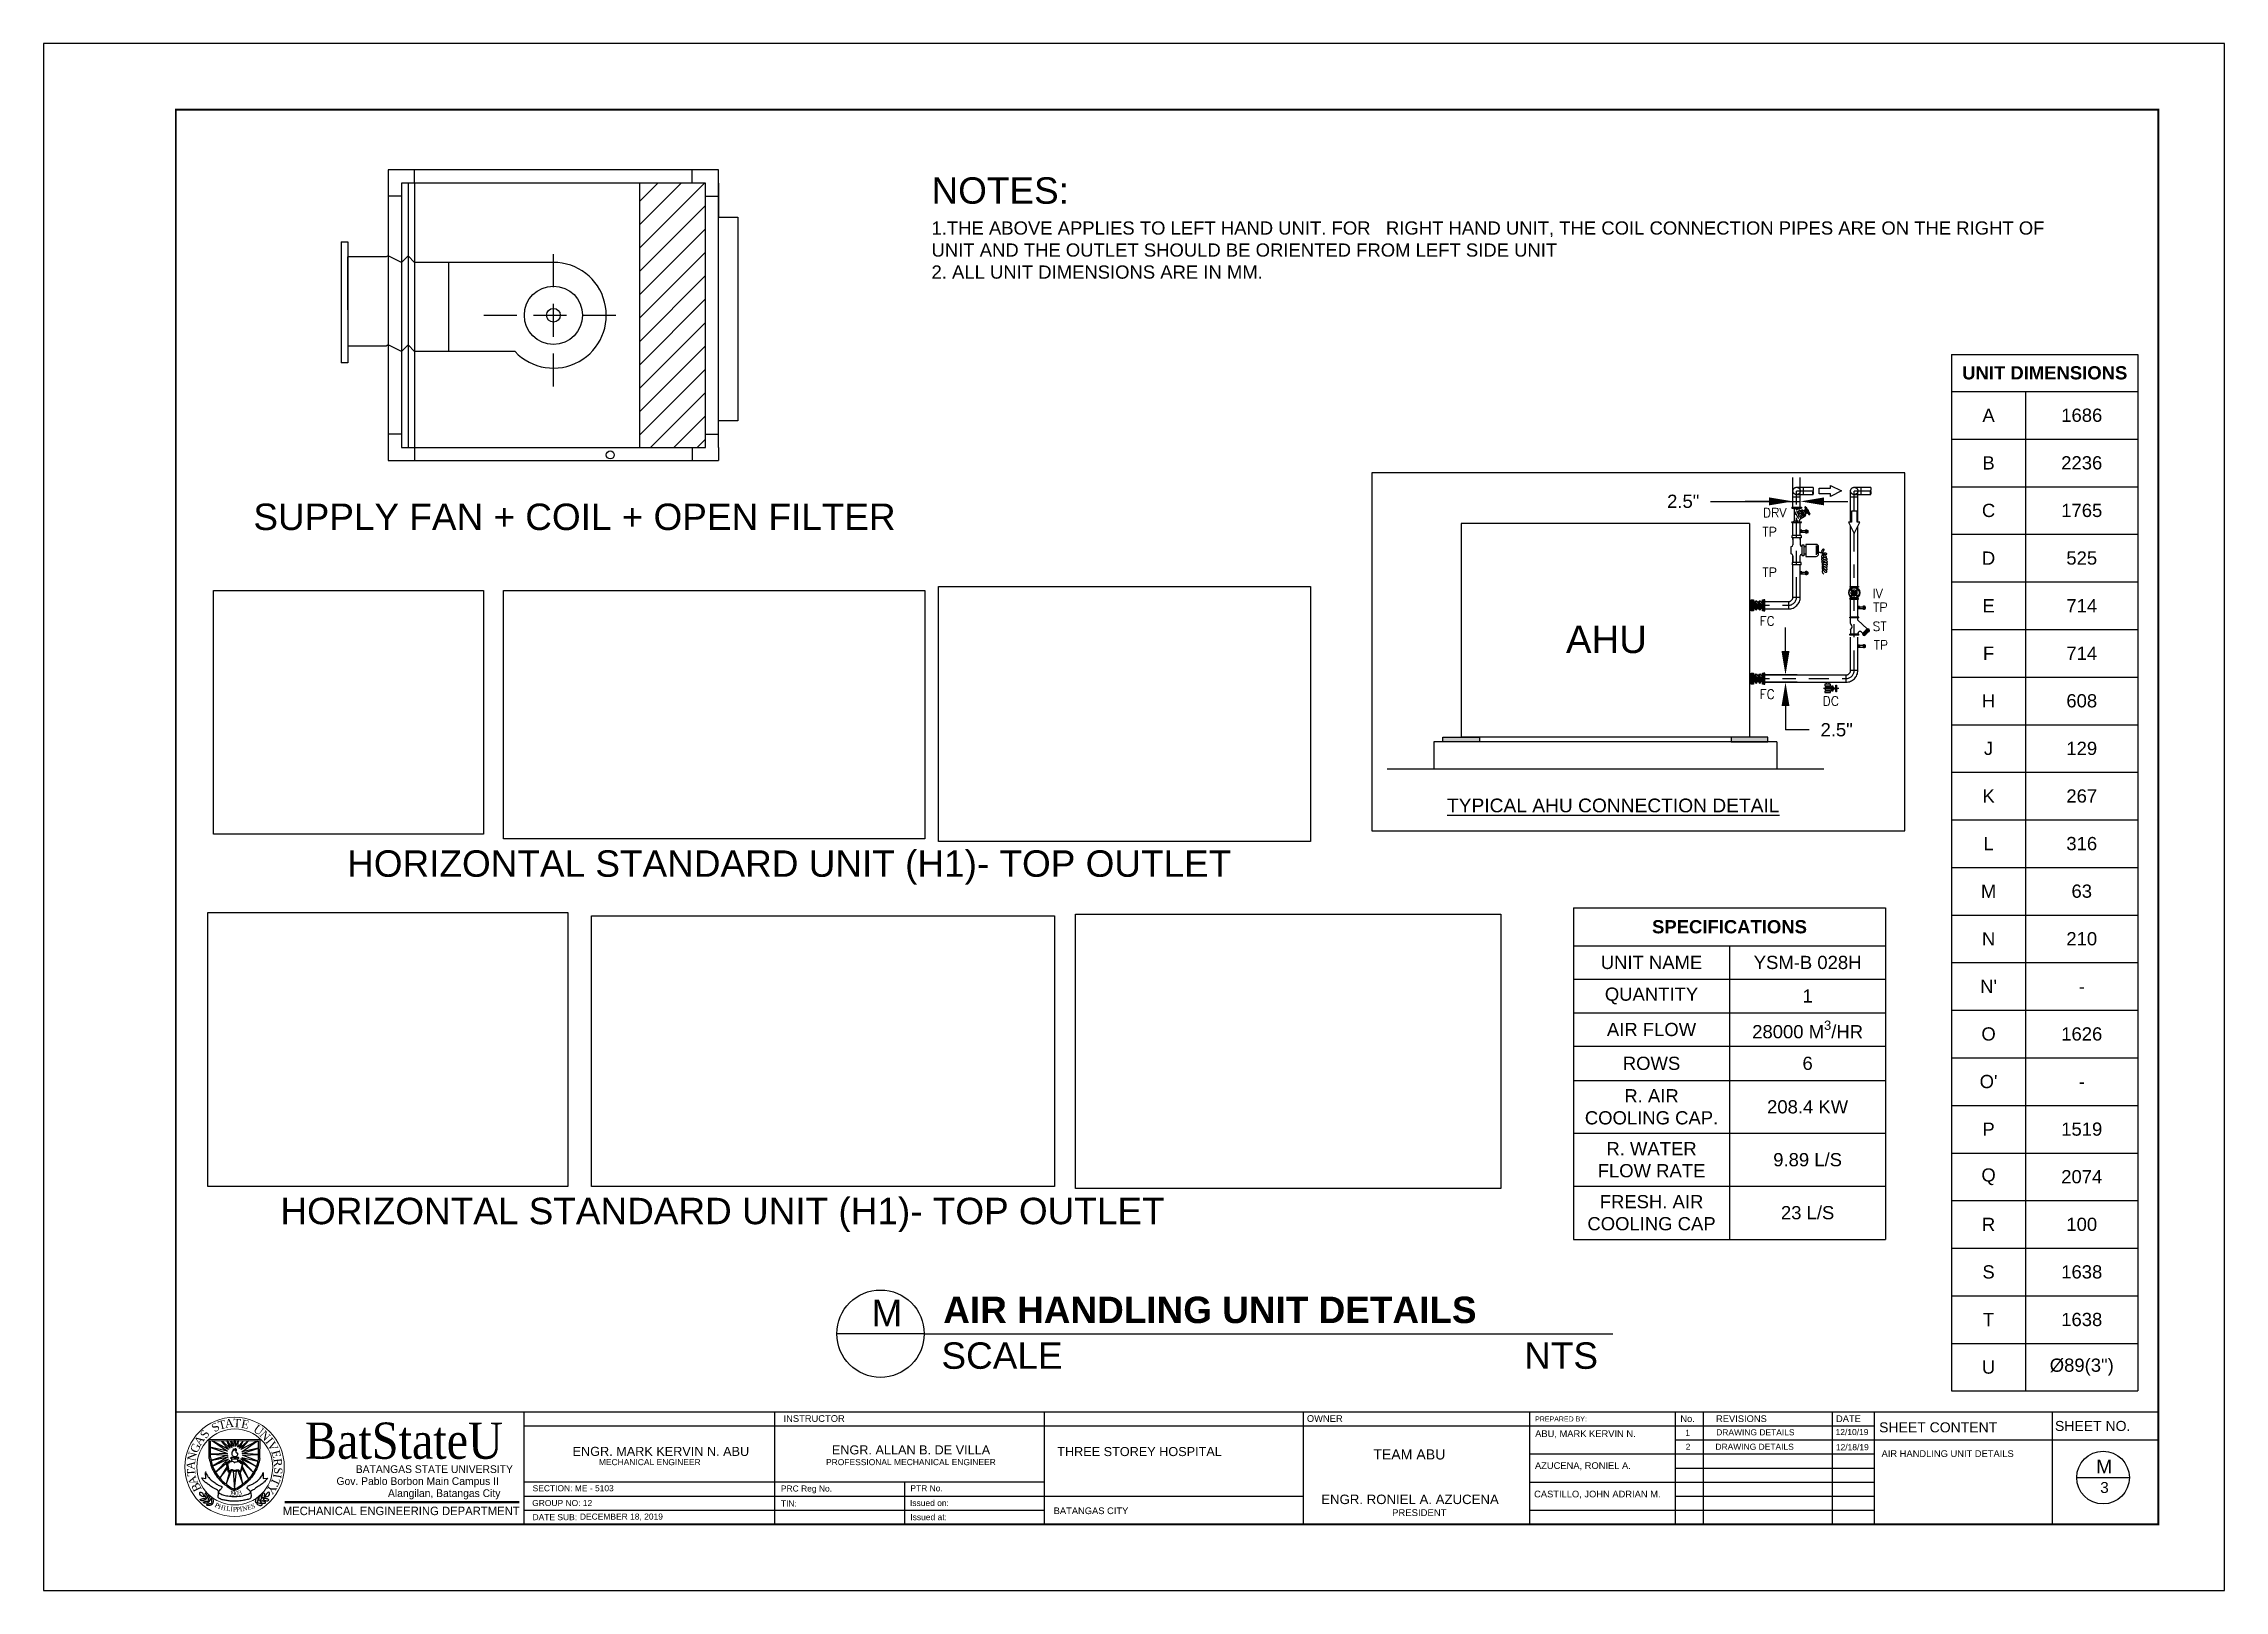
# Model space of a CAD drawing. Header units: inches. Extents: x 380.8 to 397.3, y 231.5 to 243.2.
import ezdxf
from ezdxf.enums import TextEntityAlignment as Align

# ---------------------------------------------------------------- set-up
doc = ezdxf.new("R2010")
doc.units = ezdxf.units.IN
doc.header["$MEASUREMENT"] = 0
doc.linetypes.add('CENTER2', pattern=[1.125, 0.75, -0.125, 0.125, -0.125])
doc.linetypes.add('DASHED2', pattern=[0.375, 0.25, -0.125])
for name, color, linetype in [('.1', 1, 'Continuous'), ('AC-AHU', 3, 'Continuous'), ('AC-CENTER', 9, 'CENTER2'), ('AC-CHWR', 30, 'DASHED2'), ('AC-CHWS', 93, 'DASHED2'), ('AC-HOCK-UP', 9, 'Continuous'), ('AC-SDUCT', 6, 'Continuous'), ('AC-SECTION', 7, 'Continuous'), ('AC-TEXT', 7, 'Continuous'), ('AC.REF.1ST.', 200, 'Continuous'), ('Hidden', 7, 'DASHED2'), ('MH-SARR', 2, 'Continuous'), ('SHEET', 3, 'Continuous'), ('text', 7, 'Continuous'), ('WALL', 2, 'Continuous')]:
    doc.layers.add(name, color=color, linetype=linetype)
doc.layers.add('stair', color=134, linetype='Continuous', lineweight=0)
doc.layers.add('texts', color=2, linetype='Continuous', lineweight=18)
doc.styles.add('arial', font='arial.ttf')
doc.styles.add('CGOTHIC', font='GOTHIC.TTF')
doc.styles.add('GARAMOND', font='GARA.TTF')
doc.styles.add('ROMANS', font='romans.shx', dxfattribs={"width": 0.8, "height": 100})
doc.dimstyles.get("Standard").update_dxf_attribs({"dimtxt": 0.18, "dimasz": 0.18, "dimexe": 0.18, "dimexo": 0.0625, "dimgap": 0.09, "dimtad": 0, "dimtih": 1, "dimtoh": 1, "dimdec": 4, "dimzin": 0, "dimdsep": 46, "dimtxsty": 'Standard', "dimcen": 0.09, "dimadec": 0, "dimazin": 0, "dimtfac": 1, "dimtdec": 4, "dimtofl": 0, "dimtmove": 0, "dimatfit": 3, "dimfxl": 1, "dimtolj": 1, "dimtzin": 0, "dimarcsym": 0})
picture_1 = doc.add_image_def('image1.png', size_in_pixel=(440, 397))
picture_2 = doc.add_image_def('image2.png', size_in_pixel=(675, 398))
picture_3 = doc.add_image_def('image3.png', size_in_pixel=(616, 422))
picture_4 = doc.add_image_def('image4.png', size_in_pixel=(485, 369))
picture_5 = doc.add_image_def('image5.png', size_in_pixel=(655, 383))
picture_6 = doc.add_image_def('image6.png', size_in_pixel=(591, 381))

msp = doc.modelspace()

# ---------------------------------------------------------------- texts
at = {"char_height": 0.2, "attachment_point": 1, "style": 'arial'}
for s, width, insert in [('NOTES:\\P{\\H0.5x;1.THE ABOVE APPLIES TO LEFT HAND UNIT. FOR   RIGHT HAND UNIT, THE COIL CONNECTION PIPES ARE ON THE RIGHT OF UNIT AND THE OUTLET SHOULD BE ORIENTED FROM LEFT SIDE UNIT\\P2. ALL UNIT DIMENSIONS ARE IN MM.}', 8.6012036, (387.53242, 242.2253)), ('SUPPLY FAN + COIL + OPEN FILTER', 6.4290621, (382.40177, 239.7573)), ('HORIZONTAL STANDARD UNIT (H1)- TOP OUTLET', 6.7852105, (383.11112, 237.13433)), ('HORIZONTAL STANDARD UNIT (H1)- TOP OUTLET', 6.7852105, (382.60651, 234.5063)), ('M', 0.0385532, (387.07838, 233.73428)), ('{\\fArial|b1|i0|c0|p34;AIR HANDLING UNIT DETAILS}', 5.5498971, (387.6214, 233.75836)), ('SCALE                                             NTS', 5.0445619, (387.60777, 233.41251))]:
    msp.add_mtext_dynamic_manual_height_columns(s, width=width, gutter_width=1, heights=[0], dxfattribs=dict(at, insert=insert))
at = {"attachment_point": 1}
for s, insert, char_height, width, rotation in [('{\\fTimes New Roman|b0|i0|c0|p18;\\C1;T}', (382.1285, 232.81287), 0.0626808, 4.9319098, 14.44799), ('{\\fTimes New Roman|b0|i0|c0|p18;\\C1;A}', (382.18221, 232.82898), 0.0626808, 4.9319098, 5.718517), ('{\\fTimes New Roman|b0|i0|c0|p18;\\C1;T}', (382.25138, 232.83475), 0.0626808, 0.053068, 356.815034), ('{\\fTimes New Roman|b0|i0|c0|p18;\\C1;E}', (382.3173, 232.82997), 0.0626808, 4.9319098, 348.690449), ('{\\fTimes New Roman|b0|i0|c0|p18;\\C1;A}', (381.9474, 232.66022), 0.0626808, 4.9319098, 56.110392), ('{\\fTimes New Roman|b0|i0|c0|p18;\\C1;S}', (381.99315, 232.71455), 0.0626808, 4.9319098, 56.110392), ('{\\fTimes New Roman|b0|i0|c0|p18;\\C1;S}', (382.07602, 232.78349), 0.0626808, 4.9319098, 33.231794), ('{\\fTimes New Roman|b0|i0|c0|p18;\\C1;U}', (382.43232, 232.79531), 0.0626808, 4.9319098, 323.501255), ('{\\fTimes New Roman|b0|i0|c0|p18;\\C1;N}', (382.48826, 232.75256), 0.0626808, 4.9319098, 314.135636), ('{\\fTimes New Roman|b0|i0|c0|p18;\\C1;I}', (382.53815, 232.70037), 0.0626808, 4.9319098, 308.645401), ('{\\fTimes New Roman|b0|i0|c0|p18;\\C1;V}', (382.56, 232.67225), 0.0626808, 4.9319098, 298.200173), ('{\\fTimes New Roman|b0|i0|c0|p18;\\C1;A}', (381.89438, 232.45087), 0.0626808, 4.9319098, 85.537049), ('{\\fTimes New Roman|b0|i0|c0|p18;\\C1;N}', (381.89949, 232.52308), 0.0626808, 4.9319098, 77.561612), ('{\\fTimes New Roman|b0|i0|c0|p18;\\C1;G}', (381.92004, 232.59591), 0.0626808, 4.9319098, 65.934744), ('{\\fTimes New Roman|b0|i0|c0|p18;\\C1;E}', (382.59733, 232.60384), 0.0626808, 4.9319098, 285.478678), ('{\\fTimes New Roman|b0|i0|c0|p18;\\C1;R}', (382.61528, 232.53875), 0.0626808, 4.9319098, 276.199548), ('{\\fTimes New Roman|b0|i0|c0|p18;\\C1;T}', (381.90281, 232.39753), 0.0626808, 4.9319098, 94.266522), ('{\\fTimes New Roman|b0|i0|c0|p18;\\C1;A}', (381.92513, 232.32563), 0.0626808, 4.9319098, 110.366728), ('{\\fTimes New Roman|b0|i0|c0|p18;\\C1;B}', (381.95531, 232.27478), 0.0626808, 4.9319098, 115.184082), ('{\\fTimes New Roman|b0|i0|c0|p18;\\C1;Y}', (382.58339, 232.3121), 0.0626808, 4.9319098, 237.493978), ('{\\fTimes New Roman|b0|i0|c0|p18;\\C1;T}', (382.6084, 232.37055), 0.0626808, 4.9319098, 245.977986), ('{\\fTimes New Roman|b0|i0|c0|p18;\\C1;I}', (382.61621, 232.41116), 0.0626808, 4.9319098, 259.810801), ('{\\fTimes New Roman|b0|i0|c0|p18;\\C1;S}', (382.62314, 232.46529), 0.0626808, 4.9319098, 266.058573), ('{\\fTimes New Roman|b0|i0|c0|p18;\\C1;P}', (382.12072, 232.20182), 0.0351012, 4.9319098, 333.244975), ('{\\fTimes New Roman|b0|i0|c0|p18;\\C1;P}', (382.12169, 232.20182), 0.0351012, 4.9319098, 333.244975), ('{\\fTimes New Roman|b0|i0|c0|p18;\\C1;H}', (382.14269, 232.18941), 0.0351012, 4.9319098, 342.36893), ('{\\fTimes New Roman|b0|i0|c0|p18;\\C1;I}', (382.17845, 232.1778), 0.0351012, 4.9319098, 350.744632), ('{\\fTimes New Roman|b0|i0|c0|p18;\\C1;L}', (382.20009, 232.17459), 0.0351012, 4.9319098, 350.696744), ('{\\fTimes New Roman|b0|i0|c0|p18;\\C1;1}', (382.22406, 232.29221), 0.0351012, 4.9319098, 350.696744), ('{\\fTimes New Roman|b0|i0|c0|p18;\\C1;I}', (382.22935, 232.16909), 0.0351012, 4.9319098, 357.832532), ('{\\fTimes New Roman|b0|i0|c0|p18;\\C1;9}', (382.23764, 232.2886), 0.0351012, 4.9319098, 359.89652), ('{\\fTimes New Roman|b0|i0|c0|p18;\\C1;P}', (382.24698, 232.16747), 0.0351012, 4.9319098, 359.89652), ('{\\fTimes New Roman|b0|i0|c0|p18;\\C1;0}', (382.26366, 232.28787), 0.0351012, 4.9319098, 359.89652), ('{\\fTimes New Roman|b0|i0|c0|p18;\\C1;P}', (382.26913, 232.16633), 0.0351012, 4.9319098, 7.516181), ('{\\fTimes New Roman|b0|i0|c0|p18;\\C1;3}', (382.28264, 232.28829), 0.0351012, 4.9319098, 14.572685), ('{\\fTimes New Roman|b0|i0|c0|p18;\\C1;I}', (382.29597, 232.16759), 0.0351012, 4.9319098, 9.039112), ('{\\fTimes New Roman|b0|i0|c0|p18;\\C1;N}', (382.31406, 232.16919), 0.0351012, 4.9319098, 12.924469), ('{\\fTimes New Roman|b0|i0|c0|p18;\\C1;E}', (382.35109, 232.17853), 0.0351012, 4.9319098, 14.572685), ('{\\fTimes New Roman|b0|i0|c0|p18;\\C1;S}', (382.38086, 232.18711), 0.0351012, 4.9319098, 14.572685)]:
    msp.add_mtext(s, dxfattribs=dict(at, insert=insert, char_height=char_height, width=width, rotation=rotation))
at = {"color": 250, "linetype": 'Continuous', "lineweight": 0, "insert": (382.62397, 232.16963), "char_height": 0.0638266, "width": 1.948843, "attachment_point": 1}
msp.add_mtext('{\\fCentury Gothic|b0|i0|c0|p34;\\C7;MECHANICAL ENGINEERING DEPARTMENT}', dxfattribs=at)
at = {"layer": 'AC-SECTION', "ltscale": 0.02, "style": 'arial'}
for s, height, p in [('AHU', 0.207749, (392.3328, 238.62663)), ('%%uTYPICAL AHU CONNECTION DETAIL', 0.1038746, (391.43285, 237.4221))]:
    msp.add_text(s, height=height, dxfattribs=at).set_placement(p)
at = {"layer": 'AC-TEXT', "style": 'ROMANS'}
for s, p in [('DRV', (393.82262, 239.65403)), ('TP', (393.81874, 239.50933)), ('TP', (393.81874, 239.20242)), ('IV', (394.65264, 239.04229)), ('TP', (394.65701, 238.93837)), ('FC', (393.7973, 238.8345)), ('ST', (394.65219, 238.79445)), ('TP', (394.66078, 238.65239)), ('FC', (393.7973, 238.2805)), ('DC', (394.2745, 238.22882))]:
    msp.add_text(s, height=0.06925, dxfattribs=at).set_placement(p)
at = {"layer": 'SHEET', "color": 1, "style": 'arial'}
for s, height, p in [('M', 0.10373, (396.34493, 232.42062)), ('3', 0.08298, (396.37503, 232.27326))]:
    msp.add_text(s, height=height, dxfattribs=at).set_placement(p)
at = {"layer": 'text', "style": 'arial'}
for s, height, p in [('INSTRUCTOR', 0.050529, (386.4132, 232.81126)), ('OWNER', 0.050529, (390.3727, 232.81126)), ('PREPARED BY: ', 0.037897, (392.09981, 232.81419)), ('No.', 0.050529, (393.19823, 232.80997)), ('REVISIONS', 0.050529, (393.46836, 232.80997)), ('DATE', 0.050529, (394.37605, 232.80997)), ('SHEET NO.', 0.075794, (396.03298, 232.7425)), ('ABU, MARK KERVIN N.', 0.0505294, (392.09981, 232.69641)), ('1', 0.04571, (393.23573, 232.70539)), ('DRAWING DETAILS', 0.0457139, (393.46978, 232.70931)), ('12/10/19', 0.045714, (394.37307, 232.71112)), ('SHEET CONTENT', 0.0757941, (394.70225, 232.73197)), ('ENGR. MARK KERVIN N. ABU', 0.0685709, (384.81694, 232.55368)), ('MECHANICAL ENGINEER', 0.0457139, (385.01581, 232.48373)), ('PROFESSIONAL MECHANICAL ENGINEER', 0.0457139, (386.73458, 232.48373)), ('ENGR. ALLAN B. DE VILLA', 0.0685709, (386.7787, 232.56491)), ('THREE STOREY HOSPITAL', 0.0685709, (388.48369, 232.55227)), ('TEAM ABU', 0.076422, (390.87472, 232.52666)), ('AZUCENA, RONIEL A.', 0.0505294, (392.09834, 232.45516)), ('2', 0.04571, (393.23877, 232.59977)), ('DRAWING DETAILS', 0.0457139, (393.46408, 232.60008)), ('12/18/19', 0.045714, (394.37519, 232.59703)), ('AIR HANDLING UNIT DETAILS ', 0.0505294, (394.72078, 232.54569)), ('SECTION: ME - 5103', 0.0457139, (384.51444, 232.28636)), ('PRC Reg No.', 0.0457139, (386.39306, 232.28415)), ('PTR No.', 0.045714, (387.37272, 232.28636)), ('GROUP NO: 12', 0.0457139, (384.51137, 232.1745)), ('TIN:', 0.045714, (386.39306, 232.17073)), ('Issued on:', 0.045714, (387.36965, 232.1745)), ('BATANGAS CITY', 0.0505294, (388.4567, 232.11332)), ('ENGR. RONIEL A. AZUCENA', 0.071531, (390.48105, 232.18932)), ('CASTILLO, JOHN ADRIAN M.', 0.0505294, (392.09183, 232.23983)), ('DATE SUB:', 0.045714, (384.51391, 232.06756)), ('DECEMBER 18, 2019', 0.0457139, (384.87234, 232.07195)), ('Issued at:', 0.045714, (387.37222, 232.06756)), ('PRESIDENT', 0.051502, (391.01723, 232.09884))]:
    msp.add_text(s, height=height, dxfattribs=at).set_placement(p)
at = {"layer": 'text', "width": 1}
for s, height, style, p in [('BatStateU', 0.274287, 'GARAMOND', (383.54049, 232.53195)), ('Gov. Pablo Borbon Main Campus II', 0.0583836, 'CGOTHIC', (383.6447, 232.33389)), ('BATANGAS STATE UNIVERSITY', 0.0583836, 'CGOTHIC', (383.77086, 232.42449)), ('Alangilan, Batangas City', 0.0583836, 'CGOTHIC', (383.84548, 232.24263))]:
    msp.add_text(s, height=height, dxfattribs=dict(at, style=style)).set_placement(p, align=Align.CENTER)

# ---------------------------------------------------------------- blocks, each defined once
blk = doc.blocks.new('*T1')
at = {"color": 0, "linetype": 'ByBlock', "lineweight": -2, "transparency": 16777216}
for p, q in [((0, 0), (1.41, 0)), ((0, 0), (0, -7.841)), ((1.41, 0), (1.41, -7.841)), ((0, -0.281), (1.41, -0.281)), ((0.56, -0.281), (0.56, -7.841)), ((0, -0.641), (1.41, -0.641)), ((0, -1.001), (1.41, -1.001)), ((0, -1.361), (1.41, -1.361)), ((0, -1.721), (1.41, -1.721)), ((0, -2.081), (1.41, -2.081)), ((0, -2.441), (1.41, -2.441)), ((0, -2.801), (1.41, -2.801)), ((0, -3.161), (1.41, -3.161)), ((0, -3.521), (1.41, -3.521)), ((0, -3.881), (1.41, -3.881)), ((0, -4.241), (1.41, -4.241)), ((0, -4.601), (1.41, -4.601)), ((0, -4.961), (1.41, -4.961)), ((0, -5.321), (1.41, -5.321)), ((0, -5.681), (1.41, -5.681)), ((0, -6.041), (1.41, -6.041)), ((0, -6.401), (1.41, -6.401)), ((0, -6.761), (1.41, -6.761)), ((0, -7.121), (1.41, -7.121)), ((0, -7.481), (1.41, -7.481)), ((0, -7.841), (1.41, -7.841))]:
    blk.add_line(p, q, dxfattribs=at)
at = {"color": 0, "transparency": 16777216, "char_height": 0.1, "attachment_point": 5, "style": 'arial'}
for s, insert, width in [('{\\fArial|b1|i0|c0|p34;UNIT DIMENSIONS}', (0.705, -0.14), 1.2902), ('A', (0.28, -0.461), 0.43994), ('1686', (0.985, -0.461), 0.73026), ('B', (0.28, -0.821), 0.43994), ('2236', (0.985, -0.821), 0.73026), ('C', (0.28, -1.181), 0.43994), ('1765', (0.985, -1.181), 0.73026), ('D', (0.28, -1.541), 0.43994), ('525', (0.985, -1.541), 0.73026), ('E', (0.28, -1.901), 0.43994), ('714', (0.985, -1.901), 0.73026), ('F', (0.28, -2.261), 0.43994), ('714', (0.985, -2.261), 0.73026), ('H', (0.28, -2.621), 0.43994), ('608', (0.985, -2.621), 0.73026), ('J', (0.28, -2.981), 0.43994), ('129', (0.985, -2.981), 0.73026), ('K', (0.28, -3.341), 0.43994), ('267', (0.985, -3.341), 0.73026), ('L', (0.28, -3.701), 0.43994), ('316', (0.985, -3.701), 0.73026), ('M', (0.28, -4.061), 0.43994), ('63', (0.985, -4.061), 0.73026), ('N', (0.28, -4.421), 0.43994), ('210', (0.985, -4.421), 0.73026), ("N'", (0.28, -4.781), 0.43994), ('O', (0.28, -5.141), 0.43994), ('1626', (0.985, -5.141), 0.73026), ("O'", (0.28, -5.501), 0.43994), ('P', (0.28, -5.861), 0.43994), ('1519', (0.985, -5.861), 0.73026), ('Q', (0.28, -6.221), 0.43994), ('2074', (0.985, -6.221), 0.73026), ('R', (0.28, -6.581), 0.43994), ('100', (0.985, -6.581), 0.73026), ('S', (0.28, -6.941), 0.43994), ('1638', (0.985, -6.941), 0.73026), ('T', (0.28, -7.301), 0.43994), ('1638', (0.985, -7.301), 0.73026), ('U', (0.28, -7.661), 0.43994), ('Ø89(3") ', (0.985, -7.661), 0.73026)]:
    blk.add_mtext(s, dxfattribs=dict(at, insert=insert, width=width))
at = {"color": 0, "transparency": 16777216, "char_height": 0.1, "width": 0.73026, "attachment_point": 5}
for insert in [(0.985, -4.781), (0.985, -5.501)]:
    blk.add_mtext('-', dxfattribs=dict(at, insert=insert))
blk = doc.blocks.new('*T2')
at = {"color": 0, "linetype": 'ByBlock', "lineweight": -2, "transparency": 16777216}
for p, q in [((0, 0), (2.361, 0)), ((0, 0), (0, -2.508)), ((2.361, 0), (2.361, -2.508)), ((0, -0.287), (2.361, -0.287)), ((1.18, -0.287), (1.18, -2.508)), ((0, -0.541), (2.361, -0.541)), ((0, -0.794), (2.361, -0.794)), ((0, -1.047), (2.361, -1.047)), ((0, -1.306), (2.361, -1.306)), ((0, -1.706), (2.361, -1.706)), ((0, -2.106), (2.361, -2.106)), ((0, -2.508), (2.361, -2.508))]:
    blk.add_line(p, q, dxfattribs=at)
at = {"color": 0, "transparency": 16777216, "char_height": 0.1, "attachment_point": 5, "style": 'arial'}
for s, insert, width in [('{\\fArial|b1|i0|c0|p34;SPECIFICATIONS}', (1.18, -0.144), 2.24091), ('UNIT NAME', (0.59, -0.414), 1.06045), ('YSM-B 028H', (1.771, -0.414), 1.06045), ('QUANTITY', (0.59, -0.667), 1.06045), ('1', (1.771, -0.667), 1.06045), ('AIR FLOW', (0.59, -0.921), 1.06045), ('\\A1;28000 M{\\H0.7x;\\S3^ ;}/HR', (1.771, -0.921), 1.06045), ('ROWS', (0.59, -1.177), 1.06045), ('6', (1.771, -1.177), 1.06045), ('R. AIR COOLING CAP.', (0.59, -1.506), 1.06045), ('208.4 KW', (1.771, -1.506), 1.06045), ('R. WATER FLOW RATE', (0.59, -1.906), 1.06045), ('9.89 L/S', (1.771, -1.906), 1.06045), ('FRESH. AIR COOLING CAP', (0.59, -2.307), 1.06045), ('23 L/S', (1.771, -2.307), 1.06045)]:
    blk.add_mtext(s, dxfattribs=dict(at, insert=insert, width=width))
blk = doc.blocks.new('M-ARR01')
at = {"layer": 'MH-SARR'}
blk.add_lwpolyline([(-7, 0.88), (-7, -0.88), (-3.5, -0.88), (-3.5, -1.75), (0, 0), (-3.5, 1.75), (-3.5, 0.88)], close=True, dxfattribs=at)
blk = doc.blocks.new('1')
at = {"layer": 'AC.REF.1ST.'}
blk.add_hatch(color=256, dxfattribs=at).paths.add_polyline_path([(-37, 0, 1), (37, 0, 1)])
for radius in [46.8, 37.3]:
    blk.add_circle((0, 0), radius, dxfattribs=at)
blk = doc.blocks.new('*D5')
at = {"layer": 'AC-AHU', "color": 0, "lineweight": -2, "transparency": 16777216}
for p, q in [((393.994, 238.641), (393.994, 238.821)), ((394.082, 238.461), (393.814, 238.461)), ((394.082, 238.406), (393.814, 238.406)), ((393.994, 238.226), (393.994, 238.046)), ((394.174, 238.046), (393.994, 238.046))]:
    blk.add_line(p, q, dxfattribs=at)
at = {"layer": 'AC-AHU', "color": 0, "transparency": 16777216}
for points in [[(393.964, 238.641), (394.024, 238.641), (393.994, 238.461)], [(393.964, 238.226), (394.024, 238.226), (393.994, 238.406)]]:
    blk.add_solid(points, dxfattribs=at)
at = {"layer": 'Defpoints', "color": 0, "transparency": 16777216}
for p in [(394.144, 238.461), (393.994, 238.406), (394.144, 238.406)]:
    blk.add_point(p, dxfattribs=at)
at = {"layer": 'AC-AHU', "color": 0, "transparency": 16777216, "insert": (394.381, 238.046), "char_height": 0.18, "width": 0.30513, "attachment_point": 5}
blk.add_mtext('\\A1;{\\fArial|b0|i0|c0|p34;\\H0.55556x;2.5"}', dxfattribs=at)
blk = doc.blocks.new('*D6')
at = {"layer": 'AC-AHU', "color": 0, "lineweight": -2, "transparency": 16777216}
for p, q in [((394.05, 239.792), (394.05, 239.954)), ((394.106, 239.792), (394.106, 239.954)), ((393.427, 239.774), (394.05, 239.774)), ((393.87, 239.774), (393.69, 239.774)), ((394.05, 239.774), (394.106, 239.774)), ((394.286, 239.774), (394.466, 239.774))]:
    blk.add_line(p, q, dxfattribs=at)
at = {"layer": 'AC-AHU', "color": 0, "transparency": 16777216}
for points in [[(393.87, 239.804), (393.87, 239.744), (394.05, 239.774)], [(394.286, 239.804), (394.286, 239.744), (394.106, 239.774)]]:
    blk.add_solid(points, dxfattribs=at)
at = {"layer": 'Defpoints', "color": 0, "transparency": 16777216}
for p in [(394.106, 239.774), (394.05, 239.729), (394.106, 239.729)]:
    blk.add_point(p, dxfattribs=at)
at = {"layer": 'AC-AHU', "color": 0, "transparency": 16777216, "insert": (393.22, 239.774), "char_height": 0.18, "attachment_point": 5}
blk.add_mtext('\\A1;{\\fArial|b0|i0|c0|p34;\\H0.55556x;2.5"}', dxfattribs=at)

# ---------------------------------------------------------------- dimensions: what is measured, and where the dimension line sits
at = {"layer": 'AC-AHU'}
dim = msp.add_linear_dim(base=(394.10578, 239.77405), p1=(394.05038, 239.72906), p2=(394.10578, 239.72906), text='{\\fArial|b0|i0|c0|p34;\\H0.55556x;2.5"}', dimstyle='Standard', override={"dimtmove": 1}, dxfattribs=at)
dim.commit()
dim.dimension.update_dxf_attribs({"geometry": '*D6', "text_midpoint": (393.22005, 239.77405), "dimtype": 160})
dim = msp.add_linear_dim(base=(393.9944, 238.40599), p1=(394.14427, 238.46139), p2=(394.14427, 238.40599), angle=90, text='{\\fArial|b0|i0|c0|p34;\\H0.55556x;2.5"}', dimstyle='Standard', override={"dimtmove": 1}, dxfattribs=at)
dim.commit()
dim.dimension.update_dxf_attribs({"geometry": '*D5', "text_midpoint": (394.2207, 238.04599), "dimtype": 160})

# ---------------------------------------------------------------- hatches: boundary and pattern name
h = msp.add_hatch()
h.set_pattern_fill('ANSI31', color=256)
h.set_pattern_definition([(45, (-1.32394, 0), (-0.088388348, 0.088388348), [])])
h.paths.add_polyline_path([(385.32191, 240.18195), (385.82191, 240.18195), (385.82191, 242.18195), (385.32191, 242.18195)])

# ---------------------------------------------------------------- linework, layer by layer
at = {"layer": '.1', "color": 0}
for p, q in [((397.3146, 243.23654), (380.8146, 243.23654)), ((380.8146, 243.23654), (380.8146, 231.53654)), ((397.3146, 231.53654), (397.3146, 243.23654)), ((380.8146, 231.53654), (397.3146, 231.53654))]:
    msp.add_line(p, q, dxfattribs=at)
at = {"layer": '.1', "linetype": 'Continuous', "ltscale": 0.5}
msp.add_line((386.34459, 232.88756), (386.34459, 232.03654), dxfattribs=at)
for p, q in [((385.92191, 242.28195), (383.42191, 242.28195)), ((383.42191, 242.28195), (383.42191, 242.18195)), ((383.62191, 242.18195), (383.62191, 242.28195)), ((385.72191, 242.18195), (385.72191, 242.28195)), ((385.92191, 242.18195), (385.92191, 242.28195)), ((383.42191, 242.18195), (383.42191, 240.18195)), ((383.52191, 242.08195), (383.42191, 242.08195)), ((385.82191, 242.18195), (383.52191, 242.18195)), ((383.52191, 242.18195), (383.52191, 240.18195)), ((383.57191, 242.18195), (383.57191, 240.18195)), ((383.62191, 242.18195), (383.62191, 240.18195)), ((385.32191, 242.18195), (385.32191, 240.18195)), ((385.82191, 240.18195), (385.82191, 242.18195)), ((385.82191, 242.08195), (385.92191, 242.08195)), ((385.92191, 240.18195), (385.92191, 242.18195)), ((385.92191, 242.18195), (385.92191, 241.92398)), ((385.92191, 241.92398), (386.06634, 241.92398)), ((386.06634, 241.92398), (386.06634, 240.38329)), ((383.06681, 241.73695), (383.06681, 240.82253)), ((383.06681, 241.73695), (383.11681, 241.73695)), ((383.11681, 241.73695), (383.11681, 240.82253)), ((383.40677, 241.62253), (383.11681, 241.62253)), ((383.11681, 241.22253), (383.11681, 241.62253)), ((383.42191, 241.63195), (383.40677, 241.62253)), ((383.52191, 241.58195), (383.42191, 241.63195)), ((383.57191, 241.63195), (383.52191, 241.58195)), ((383.57191, 241.63195), (383.62191, 241.58195)), ((384.67191, 241.58195), (383.62191, 241.58195)), ((383.87758, 241.58195), (383.87758, 240.90716)), ((383.11681, 241.22253), (383.11681, 240.82253)), ((383.40677, 240.94774), (383.11681, 240.94774)), ((383.42191, 240.95716), (383.40677, 240.94774)), ((383.52191, 240.90716), (383.42191, 240.95716)), ((383.57191, 240.95716), (383.52191, 240.90716)), ((383.57191, 240.95716), (383.62191, 240.90716)), ((384.38124, 240.90716), (383.62191, 240.90716)), ((383.11681, 240.82253), (383.06681, 240.82253)), ((383.52191, 240.28195), (383.42191, 240.28195)), ((385.82191, 240.28195), (385.92191, 240.28195)), ((386.06634, 240.38329), (385.92191, 240.38329)), ((383.42191, 240.18195), (383.42191, 240.08195)), ((383.42191, 240.08195), (385.92191, 240.08195)), ((383.52191, 240.18195), (385.82191, 240.18195)), ((383.62191, 240.18195), (383.62191, 240.08195)), ((385.72191, 240.18195), (385.72191, 240.08195)), ((385.92191, 240.18195), (385.92191, 240.08195)), ((387.47683, 233.47816), (386.81628, 233.47816)), ((387.47683, 233.47816), (392.68876, 233.47816)), ((382.06827, 232.53475), (382.06827, 232.67878)), ((382.07641, 232.54049), (382.07641, 232.6683)), ((382.21437, 232.60234), (382.09171, 232.6683)), ((382.09171, 232.6683), (382.20535, 232.58972)), ((382.16476, 232.6683), (382.15935, 232.66273)), ((382.15935, 232.66273), (382.21437, 232.60234)), ((382.22429, 232.61135), (382.16476, 232.6683)), ((382.20625, 232.6683), (382.20174, 232.6683)), ((382.20174, 232.6683), (382.22429, 232.61135)), ((382.23782, 232.61766), (382.20625, 232.6683)), ((382.23782, 232.6683), (382.22827, 232.66533)), ((382.22827, 232.66533), (382.23782, 232.61766)), ((382.25134, 232.62487), (382.23782, 232.6683)), ((382.25495, 232.6683), (382.25134, 232.62487)), ((382.26758, 232.6683), (382.25495, 232.6683)), ((382.28381, 232.6683), (382.26758, 232.62577)), ((382.26758, 232.62577), (382.26758, 232.6683)), ((382.32349, 232.6683), (382.28381, 232.61946)), ((382.28381, 232.61946), (382.29012, 232.6683)), ((382.29012, 232.6683), (382.28381, 232.6683)), ((382.36498, 232.6683), (382.29734, 232.61045)), ((382.29734, 232.61045), (382.32349, 232.6683)), ((382.43352, 232.6683), (382.30726, 232.60143)), ((382.30726, 232.60143), (382.36498, 232.6683)), ((382.31357, 232.58431), (382.43352, 232.6683)), ((382.44168, 232.53941), (382.44168, 232.6683)), ((382.44982, 232.53475), (382.45247, 232.67806)), ((382.20535, 232.58972), (382.07277, 232.61856)), ((382.07277, 232.61856), (382.20535, 232.57259)), ((382.20895, 232.55817), (382.0808, 232.51919)), ((382.0808, 232.51919), (382.20986, 232.54735)), ((382.20535, 232.57259), (382.08089, 232.56718)), ((382.08089, 232.56718), (382.20895, 232.55817)), ((382.20986, 232.54735), (382.09317, 232.47568)), ((382.09317, 232.47568), (382.21437, 232.53113)), ((382.21437, 232.53113), (382.11528, 232.42989)), ((382.11528, 232.42989), (382.22339, 232.52031)), ((382.19517, 232.49671), (382.20803, 232.43764)), ((382.20514, 232.49546), (382.21478, 232.44054)), ((382.23608, 232.53239), (382.23608, 232.51563)), ((382.2825, 232.53039), (382.2825, 232.51363)), ((382.40158, 232.42786), (382.29644, 232.52302)), ((382.31745, 232.49064), (382.30396, 232.43957)), ((382.42458, 232.47476), (382.30726, 232.53113)), ((382.30726, 232.53113), (382.40158, 232.42786)), ((382.30926, 232.43668), (382.32501, 232.49716)), ((382.44168, 232.61225), (382.31357, 232.58431)), ((382.31357, 232.54195), (382.42458, 232.47476)), ((382.31357, 232.54195), (382.43612, 232.51392)), ((382.31718, 232.57079), (382.44168, 232.61225)), ((382.44168, 232.56538), (382.31718, 232.57079)), ((382.31898, 232.55817), (382.44168, 232.56538)), ((382.43612, 232.51392), (382.31898, 232.55817)), ((382.01057, 232.38873), (382.04114, 232.38239)), ((382.04114, 232.38239), (382.03938, 232.4282)), ((382.20084, 232.46984), (382.14906, 232.38416)), ((382.14906, 232.38416), (382.20264, 232.45632)), ((382.19587, 232.34037), (382.23691, 232.4428)), ((382.22158, 232.43378), (382.19587, 232.34037)), ((382.24774, 232.44009), (382.25905, 232.30084)), ((382.25905, 232.30084), (382.27299, 232.44099)), ((382.28471, 232.44009), (382.32108, 232.33946)), ((382.32108, 232.33946), (382.30095, 232.43468)), ((382.31448, 232.46172), (382.36494, 232.37968)), ((382.36494, 232.37968), (382.31989, 232.47344)), ((382.47459, 232.4286), (382.47647, 232.38362)), ((382.47647, 232.38362), (382.50648, 232.3846))]:
    msp.add_line(p, q)
for centre, radius in [((384.67195, 241.18195), 0.22015), ((384.67191, 241.18195), 0.05204), ((385.10182, 240.12539), 0.02987), ((387.14656, 233.47816), 0.33027)]:
    msp.add_circle(centre, radius)
msp.add_arc((384.67191, 241.18195), 0.4, 223.391204, 90)
for points in [[(382.06827, 232.53475), (382.07996, 232.48484), (382.10431, 232.42895), (382.13768, 232.38208), (382.20442, 232.32169), (382.24952, 232.29555), (382.25854, 232.29285)], [(382.07641, 232.54049), (382.08811, 232.49058), (382.11246, 232.4347), (382.14583, 232.38783), (382.21257, 232.32744), (382.25766, 232.3013), (382.26668, 232.29859)], [(382.19517, 232.49671), (382.19502, 232.50314), (382.20449, 232.5045), (382.21479, 232.50844), (382.22732, 232.5147), (382.23608, 232.51563), (382.23608, 232.51952)], [(382.44168, 232.54049), (382.42998, 232.49058), (382.40563, 232.4347), (382.37226, 232.38783), (382.30552, 232.32744), (382.26043, 232.3013), (382.25141, 232.29859)], [(382.44982, 232.53475), (382.43813, 232.48484), (382.41378, 232.42895), (382.38041, 232.38208), (382.31367, 232.32169), (382.26857, 232.29555), (382.25955, 232.29285)], [(382.32481, 232.49641), (382.32277, 232.50362), (382.31264, 232.50121), (382.30686, 232.5041), (382.30252, 232.5094), (382.29625, 232.51325), (382.29095, 232.51711), (382.2825, 232.51711)], [(382.20803, 232.43764), (382.21622, 232.43176), (382.2249, 232.43378), (382.23069, 232.43995), (382.23691, 232.4428), (382.24563, 232.4428), (382.25238, 232.44139), (382.25913, 232.43802), (382.27021, 232.44043), (382.27696, 232.44235), (382.28471, 232.44009), (382.30095, 232.43468), (382.30926, 232.43668)], [(382.21478, 232.44054), (382.22394, 232.44054), (382.22538, 232.44439), (382.23165, 232.44776), (382.24225, 232.45017), (382.25238, 232.44535), (382.25864, 232.44439), (382.26684, 232.44487), (382.27311, 232.44776), (382.28226, 232.44873), (382.28805, 232.44824), (382.29335, 232.44439), (382.29624, 232.44198), (382.30396, 232.43957)], [(382.02415, 232.24431), (382.00604, 232.25079), (381.99767, 232.26375), (381.99659, 232.27644), (381.99821, 232.2786), (382.00929, 232.27752), (382.02036, 232.26753), (382.02469, 232.25781), (382.02604, 232.24863), (382.02604, 232.24404), (382.02496, 232.24404), (382.02253, 232.24647), (382.02226, 232.24647)], [(382.04173, 232.22584), (382.03148, 232.21807), (382.01689, 232.215), (382.00785, 232.21534), (382.00059, 232.21977), (382.00034, 232.22268), (382.00738, 232.22713), (382.01436, 232.22976), (382.02291, 232.23107), (382.02621, 232.23204), (382.03266, 232.23035), (382.04118, 232.22568), (382.0415, 232.22458)], [(382.06469, 232.20613), (382.05445, 232.19836), (382.03986, 232.19529), (382.03082, 232.19563), (382.02356, 232.20006), (382.02331, 232.20297), (382.03035, 232.20742), (382.03733, 232.21005), (382.04588, 232.21136), (382.04918, 232.21233), (382.05563, 232.21064), (382.06414, 232.20597), (382.06447, 232.20487)], [(382.04625, 232.23188), (382.05083, 232.24389), (382.04969, 232.25877), (382.04683, 232.26735), (382.04053, 232.27306), (382.03767, 232.27249), (382.03538, 232.26449), (382.03481, 232.25705), (382.03595, 232.24847), (382.03595, 232.24504), (382.03939, 232.23932), (382.04625, 232.23246), (382.0474, 232.23246)], [(382.08982, 232.18831), (382.07958, 232.18054), (382.06499, 232.17747), (382.05595, 232.17781), (382.04869, 232.18224), (382.04844, 232.18515), (382.05548, 232.1896), (382.06246, 232.19223), (382.07101, 232.19354), (382.0743, 232.19451), (382.08076, 232.19282), (382.08927, 232.18815), (382.0896, 232.18705)], [(382.06922, 232.21217), (382.0738, 232.22419), (382.07266, 232.23906), (382.06979, 232.24764), (382.0635, 232.25336), (382.06064, 232.25278), (382.05835, 232.24478), (382.05777, 232.23734), (382.05892, 232.22876), (382.05892, 232.22533), (382.06235, 232.21961), (382.06922, 232.21275), (382.07037, 232.21275)], [(382.09435, 232.19435), (382.09893, 232.20636), (382.09779, 232.22124), (382.09492, 232.22982), (382.08863, 232.23554), (382.08577, 232.23496), (382.08348, 232.22696), (382.0829, 232.21952), (382.08405, 232.21094), (382.08405, 232.20751), (382.08748, 232.20179), (382.09435, 232.19493), (382.0955, 232.19493)], [(382.42307, 232.19711), (382.419, 232.20931), (382.42076, 232.22412), (382.42398, 232.23257), (382.43051, 232.23802), (382.43335, 232.23733), (382.4353, 232.22923), (382.43556, 232.22178), (382.43406, 232.21325), (382.43392, 232.20983), (382.43024, 232.20426), (382.4231, 232.19768), (382.42195, 232.19773)], [(382.42734, 232.19089), (382.43725, 232.1827), (382.45171, 232.17901), (382.46075, 232.17897), (382.46819, 232.1831), (382.46856, 232.186), (382.46171, 232.19073), (382.45485, 232.19366), (382.44636, 232.19533), (382.44311, 232.19643), (382.43659, 232.19501), (382.42789, 232.1907), (382.42752, 232.18962)], [(382.44892, 232.21387), (382.44485, 232.22606), (382.44662, 232.24087), (382.44984, 232.24932), (382.45636, 232.25477), (382.4592, 232.25408), (382.46115, 232.24599), (382.46141, 232.23853), (382.45991, 232.23001), (382.45977, 232.22658), (382.4561, 232.22101), (382.44895, 232.21444), (382.4478, 232.21449)], [(382.4532, 232.20764), (382.46311, 232.19945), (382.47756, 232.19577), (382.4866, 232.19573), (382.49404, 232.19986), (382.49442, 232.20275), (382.48756, 232.20749), (382.4807, 232.21041), (382.47221, 232.21208), (382.46896, 232.21318), (382.46244, 232.21176), (382.45374, 232.20746), (382.45337, 232.20637)], [(382.4727, 232.2326), (382.46862, 232.24479), (382.47039, 232.2596), (382.47361, 232.26805), (382.48014, 232.27351), (382.48297, 232.27281), (382.48493, 232.26472), (382.48519, 232.25726), (382.48368, 232.24874), (382.48354, 232.24531), (382.47987, 232.23974), (382.47272, 232.23317), (382.47158, 232.23322)], [(382.47697, 232.22637), (382.48688, 232.21818), (382.50133, 232.2145), (382.51037, 232.21446), (382.51781, 232.21859), (382.51819, 232.22148), (382.51134, 232.22622), (382.50448, 232.22915), (382.49598, 232.23081), (382.49273, 232.23191), (382.48621, 232.23049), (382.47751, 232.22619), (382.47714, 232.2251)], [(382.4953, 232.24409), (382.51366, 232.24981), (382.52257, 232.26241), (382.52418, 232.27504), (382.52265, 232.27727), (382.51154, 232.27665), (382.50005, 232.26714), (382.49533, 232.2576), (382.49359, 232.24849), (382.4934, 232.2439), (382.49448, 232.24386), (382.49701, 232.24618), (382.49728, 232.24617)]]:
    msp.add_spline(points, degree=3)
for points, end_tangent in [([(382.20514, 232.49546), (382.21767, 232.5022), (382.22635, 232.50991), (382.23502, 232.51232), (382.2437, 232.51328), (382.25238, 232.50991), (382.25575, 232.50557), (382.25913, 232.50316), (382.26395, 232.5075), (382.27503, 232.50991), (382.28564, 232.51184), (382.29721, 232.50654), (382.30492, 232.49883), (382.31456, 232.49546), (382.31745, 232.4969), (382.31745, 232.49064)], (0, -1)), ([(382.23377, 232.54397), (382.24835, 232.54317), (382.26353, 232.54257), (382.27372, 232.54277), (382.2827, 232.54377), (382.28769, 232.54337), (382.28789, 232.53858), (382.28789, 232.53459), (382.2861, 232.53099), (382.2819, 232.53039), (382.27352, 232.5296), (382.25894, 232.5296), (382.24156, 232.5292), (382.23717, 232.53179), (382.23218, 232.53499), (382.23357, 232.54417), (382.23357, 232.54516)], (-1, 0))]:
    msp.add_spline(points, degree=3, dxfattribs=dict(end_tangent=end_tangent))
at = {"start_tangent": (-1, 0)}
msp.add_spline([(382.25793, 232.54725), (382.24655, 232.55344), (382.24056, 232.56282), (382.24056, 232.57319), (382.24056, 232.58118), (382.24296, 232.58537), (382.24535, 232.59335), (382.24895, 232.59255), (382.25014, 232.60054), (382.25254, 232.60653), (382.25574, 232.60214), (382.26193, 232.59655), (382.26672, 232.59655), (382.26632, 232.60293), (382.26412, 232.60872), (382.26452, 232.61072), (382.27031, 232.60573), (382.27031, 232.60114), (382.27131, 232.59675), (382.27131, 232.59196), (382.26952, 232.58457), (382.27391, 232.57779), (382.2793, 232.57798), (382.2827, 232.5692), (382.2817, 232.56202), (382.27651, 232.55224), (382.27151, 232.54805), (382.26532, 232.54685), (382.25773, 232.54685), (382.25813, 232.54685)], degree=3, dxfattribs=at)
for points, knots in [([(382.50648, 232.3846), (382.50714, 232.38463), (382.51118, 232.38387), (382.4883, 232.36241), (382.47431, 232.34399), (382.44565, 232.32811), (382.41923, 232.31033), (382.3999, 232.29476), (382.37903, 232.28794), (382.38329, 232.26625), (382.38846, 232.24897), (382.37623, 232.22784), (382.35103, 232.22308), (382.31817, 232.21455), (382.27776, 232.21147), (382.23824, 232.21049), (382.20317, 232.21587), (382.17222, 232.21916), (382.14987, 232.22718), (382.13776, 232.23632), (382.1334, 232.2445), (382.13696, 232.25925), (382.14007, 232.27382), (382.13504, 232.29896), (382.09929, 232.30634), (382.07202, 232.32944), (382.04663, 232.34908), (382.02495, 232.36389), (382.01759, 232.37842), (382.00569, 232.38963), (382.01033, 232.38902), (382.0152, 232.38777)], [1.52509566, 1.52509566, 1.52509566, 1.52509566, 1.53207344, 1.58461165, 1.6335577, 1.69806939, 1.76871142, 1.82363102, 1.85615423, 1.87443349, 1.94275521, 1.95956409, 2.0138373, 2.08171566, 2.16866491, 2.25326121, 2.31812611, 2.38039581, 2.43947884, 2.45720036, 2.4700917, 2.49227239, 2.54351783, 2.56029693, 2.63925905, 2.72163109, 2.78010421, 2.83264791, 2.87108644, 2.88537242, 2.91114476, 2.91114476, 2.91114476, 2.91114476]), ([(382.04209, 232.433), (382.03371, 232.433), (382.05409, 232.40589), (382.06368, 232.38708), (382.08959, 232.36406), (382.11867, 232.34708), (382.13758, 232.32789), (382.16803, 232.32299), (382.1608, 232.3076), (382.15291, 232.29932), (382.14235, 232.29291), (382.13418, 232.27656), (382.15988, 232.26201), (382.18923, 232.25357), (382.22554, 232.24726), (382.25535, 232.24764), (382.29038, 232.24705), (382.32941, 232.25173), (382.36179, 232.2649), (382.3795, 232.27538), (382.37954, 232.28671), (382.37002, 232.29363), (382.36393, 232.30208), (382.35293, 232.30783), (382.35628, 232.31918), (382.36636, 232.33121), (382.38926, 232.33487), (382.4131, 232.35184), (382.43574, 232.36736), (382.45272, 232.38454), (382.46319, 232.40014), (382.47242, 232.41175), (382.47461, 232.42658), (382.47459, 232.4286)], [0, 0, 0, 0, 0.05015677, 0.09732989, 0.16941511, 0.23846923, 0.29738227, 0.34519032, 0.36160902, 0.38475292, 0.41540171, 0.43521016, 0.48008218, 0.54908588, 0.63759308, 0.69239675, 0.72818115, 0.84754613, 0.9203779, 0.94487982, 0.95929114, 0.97972207, 1.01030939, 1.0239692, 1.04625377, 1.06606424, 1.11908078, 1.17380836, 1.241086, 1.28254417, 1.31829324, 1.35059418, 1.37988475, 1.37988475, 1.37988475, 1.37988475]), ([(382.03941, 232.43198), (382.04017, 232.43286), (382.04156, 232.43348), (382.04366, 232.43344), (382.04398, 232.43344)], [3.0484676524, 3.0484676524, 3.0484676524, 3.0484676524, 3.0588690437, 3.0607909809, 3.0607909809, 3.0607909809, 3.0607909809]), ([(382.25456, 232.35608), (382.25657, 232.35576), (382.26008, 232.3552), (382.26262, 232.35545), (382.26454, 232.35603)], [0, 0, 0, 0, 0.0114553424, 0.0200747395, 0.0200747395, 0.0200747395, 0.0200747395]), ([(382.25456, 232.35265), (382.25657, 232.35233), (382.26008, 232.35177), (382.26262, 232.35202), (382.26454, 232.3526)], [0, 0, 0, 0, 0.0114553424, 0.0200747395, 0.0200747395, 0.0200747395, 0.0200747395]), ([(382.2555, 232.34454), (382.25718, 232.3448), (382.25999, 232.3452), (382.26215, 232.34506), (382.26341, 232.34475)], [0.0017854758, 0.0017854758, 0.0017854758, 0.0017854758, 0.0114553424, 0.0182365583, 0.0182365583, 0.0182365583, 0.0182365583]), ([(382.25577, 232.34115), (382.25736, 232.3414), (382.25996, 232.34175), (382.26199, 232.34164), (382.26308, 232.3414)], [0.0023117887, 0.0023117887, 0.0023117887, 0.0023117887, 0.0114553424, 0.0176246016, 0.0176246016, 0.0176246016, 0.0176246016])]:
    msp.add_open_spline(points, degree=3, knots=knots)
at = {"layer": 'AC-AHU'}
for p, q in [((391.54032, 239.60678), (391.54032, 237.99049)), ((393.72168, 239.60678), (391.54032, 239.60678)), ((393.72168, 239.60678), (393.72168, 237.99049)), ((393.72168, 237.99049), (391.54032, 237.99049))]:
    msp.add_line(p, q, dxfattribs=at)
at = {"layer": 'AC-AHU', "color": 7}
for p, q in [((391.33257, 237.95587), (391.33257, 237.74812)), ((393.92943, 237.95587), (391.33257, 237.95587)), ((393.92943, 237.95587), (393.92943, 237.74812)), ((394.28353, 237.74812), (390.97952, 237.74812))]:
    msp.add_line(p, q, dxfattribs=at)
for points in [[(391.40182, 237.99049), (391.67881, 237.99049), (391.67881, 237.95587), (391.40182, 237.95587)], [(393.86018, 237.99049), (393.58318, 237.99049), (393.58318, 237.95587), (393.86018, 237.95587)]]:
    msp.add_lwpolyline(points, close=True, dxfattribs=at)
for points in [[(391.40182, 237.99049), (391.40182, 237.95587), (391.67881, 237.99049), (391.67881, 237.95587)], [(393.58318, 237.95587), (393.58318, 237.99049), (393.86018, 237.95587), (393.86018, 237.99049)]]:
    msp.add_solid(points, dxfattribs=at)
at = {"layer": 'AC-CENTER', "ltscale": 0.2}
for p, q in [((394.07808, 239.05001), (394.07808, 239.85287)), ((394.07808, 239.85287), (394.20257, 239.85287)), ((394.51394, 239.70113), (394.51394, 239.85287)), ((394.51394, 239.85287), (394.63843, 239.85287)), ((394.51394, 238.49601), (394.51394, 239.53147)), ((393.72168, 238.98769), (394.01576, 238.98769)), ((393.72168, 238.43369), (394.45162, 238.43369))]:
    msp.add_line(p, q, dxfattribs=at)
msp.add_arc((394.01576, 239.05001), 0.06232, 270, 0, dxfattribs=at)
at = {"layer": 'AC-CHWR'}
for p, q in [((394.05038, 239.72906), (394.05038, 239.85287)), ((394.10578, 239.80534), (394.05038, 239.80534)), ((394.07808, 239.88057), (394.20257, 239.88057)), ((394.07808, 239.82517), (394.20257, 239.82517)), ((394.10578, 239.72906), (394.10578, 239.85287)), ((394.12957, 239.82517), (394.12957, 239.88057)), ((394.05038, 239.51548), (394.05038, 239.61308)), ((394.10578, 239.51548), (394.10578, 239.61308)), ((394.05038, 239.48551), (394.05038, 239.49886)), ((394.10578, 239.48551), (394.10578, 239.49886)), ((394.05038, 239.3105), (394.05038, 239.33776)), ((394.05038, 239.05001), (394.05038, 239.29388)), ((394.10578, 239.3105), (394.10578, 239.33776)), ((394.10578, 239.05001), (394.10578, 239.29388)), ((393.83691, 239.01539), (394.01576, 239.01539)), ((393.83691, 238.95999), (394.01576, 238.95999)), ((394.01576, 239.01539), (394.01576, 238.95999)), ((394.05038, 239.05001), (394.10578, 239.05001))]:
    msp.add_line(p, q, dxfattribs=at)
msp.add_circle((394.07808, 239.85287), 0.0277, dxfattribs=at)
for centre, radius, start, end in [((394.22806, 239.83902), 0.02901, 151.483557, 208.516443), ((394.17708, 239.86672), 0.02901, 331.483557, 28.516443), ((394.17708, 239.83902), 0.02901, 331.483557, 28.516443), ((394.01576, 239.05001), 0.03462, 270, 0), ((394.01576, 239.05001), 0.09002, 270, 0)]:
    msp.add_arc(centre, radius, start, end, dxfattribs=at)
at = {"layer": 'AC-CHWS'}
for p, q in [((394.48624, 239.6163), (394.48624, 239.85287)), ((394.54164, 239.80534), (394.48624, 239.80534)), ((394.51394, 239.88057), (394.63843, 239.88057)), ((394.51394, 239.82517), (394.63843, 239.82517)), ((394.54164, 239.6163), (394.54164, 239.85287)), ((394.56544, 239.82517), (394.56544, 239.88057)), ((394.48624, 238.89793), (394.48624, 239.03441)), ((394.54164, 238.89793), (394.54164, 239.03441)), ((394.48624, 238.49601), (394.48624, 238.76305)), ((394.54164, 238.49601), (394.54164, 238.76305)), ((394.45162, 238.46139), (394.45162, 238.40599)), ((394.48624, 238.49601), (394.54164, 238.49601))]:
    msp.add_line(p, q, dxfattribs=at)
at = {"layer": 'AC-CHWS', "linetype": 'ByBlock'}
for p, q in [((394.48624, 239.13025), (394.48624, 239.58687)), ((394.54164, 239.13025), (394.54164, 239.58687)), ((393.83691, 238.46139), (394.45162, 238.46139)), ((393.83691, 238.40599), (394.45162, 238.40599))]:
    msp.add_line(p, q, dxfattribs=at)
at = {"layer": 'AC-CHWS'}
msp.add_circle((394.51394, 239.85287), 0.0277, dxfattribs=at)
for centre, radius, start, end in [((394.66392, 239.83902), 0.02901, 151.483557, 208.516443), ((394.61294, 239.86672), 0.02901, 331.483557, 28.516443), ((394.61294, 239.83902), 0.02901, 331.483557, 28.516443), ((394.45162, 238.49601), 0.03462, 270, 0), ((394.45162, 238.49601), 0.06232, 270, 0), ((394.45162, 238.49601), 0.09002, 270, 0)]:
    msp.add_arc(centre, radius, start, end, dxfattribs=at)
at = {"layer": 'AC-HOCK-UP', "ltscale": 0.02}
for p, q in [((394.04103, 239.72906), (394.11576, 239.72906)), ((394.04103, 239.72906), (394.04103, 239.72353)), ((394.04103, 239.72353), (394.11575, 239.72353)), ((394.04103, 239.61861), (394.11575, 239.61861)), ((394.04103, 239.61308), (394.04103, 239.61861)), ((394.04103, 239.61308), (394.11576, 239.61308)), ((394.0583, 239.71464), (394.0583, 239.62734)), ((394.06093, 239.69793), (394.09218, 239.6438)), ((394.08065, 239.69573), (394.0931, 239.67416)), ((394.08326, 239.6912), (394.11564, 239.70989)), ((394.09166, 239.66878), (394.09535, 239.66239)), ((394.0931, 239.67416), (394.10674, 239.68203)), ((394.09349, 239.6971), (394.10333, 239.68006)), ((394.09765, 239.69951), (394.09765, 239.71468)), ((394.10073, 239.66095), (394.11436, 239.66882)), ((394.10073, 239.66095), (394.11057, 239.6439)), ((394.10371, 239.70301), (394.13102, 239.65571)), ((394.10712, 239.70497), (394.13443, 239.65768)), ((394.10757, 239.64217), (394.14295, 239.6626)), ((394.11096, 239.66685), (394.12079, 239.64981)), ((394.11211, 239.68059), (394.1158, 239.67419)), ((394.11564, 239.70989), (394.14295, 239.6626)), ((394.11576, 239.72906), (394.11576, 239.72353)), ((394.11576, 239.61308), (394.11576, 239.61861)), ((394.11643, 239.70853), (394.11951, 239.71031)), ((394.11741, 239.70683), (394.12288, 239.70998)), ((394.11987, 239.70257), (394.12534, 239.70572)), ((394.12059, 239.71002), (394.12423, 239.70371)), ((394.12086, 239.70086), (394.12394, 239.70264)), ((394.12324, 239.70542), (394.12157, 239.70832)), ((394.12165, 239.69949), (394.13272, 239.70588)), ((394.12534, 239.70572), (394.12288, 239.70998)), ((394.13379, 239.70559), (394.1487, 239.67978)), ((394.13426, 239.70478), (394.14128, 239.70883)), ((394.13695, 239.673), (394.1487, 239.67978)), ((394.13774, 239.67162), (394.14082, 239.6734)), ((394.13872, 239.66992), (394.14419, 239.67308)), ((394.14078, 239.70968), (394.15423, 239.68639)), ((394.1411, 239.71307), (394.15733, 239.68496)), ((394.14114, 239.72768), (394.1711, 239.67578)), ((394.14118, 239.66566), (394.14665, 239.66881)), ((394.14187, 239.71371), (394.14737, 239.71689)), ((394.14553, 239.66681), (394.14189, 239.67311)), ((394.14217, 239.66396), (394.14525, 239.66573)), ((394.14222, 239.73171), (394.14428, 239.7329)), ((394.14288, 239.67141), (394.14455, 239.66851)), ((394.14419, 239.67308), (394.14665, 239.66881)), ((394.14673, 239.68319), (394.15374, 239.68724)), ((394.14817, 239.73205), (394.17827, 239.67991)), ((394.15827, 239.6853), (394.16377, 239.68848)), ((394.16035, 239.71094), (394.16234, 239.71209)), ((394.16035, 239.71094), (394.16234, 239.71209)), ((394.16234, 239.71209), (394.16665, 239.70463)), ((394.16466, 239.70348), (394.16665, 239.70463)), ((394.16466, 239.70348), (394.16665, 239.70463)), ((394.17514, 239.6747), (394.17719, 239.67588)), ((394.03653, 239.37698), (394.03653, 239.43238)), ((394.11132, 239.51548), (394.04484, 239.51548)), ((394.05038, 239.49868), (394.05038, 239.44623)), ((394.10798, 239.55311), (394.10799, 239.53996)), ((394.11732, 239.55515), (394.10873, 239.55515)), ((394.11733, 239.53776), (394.10874, 239.53776)), ((394.10884, 239.55081), (394.11721, 239.55081)), ((394.10885, 239.54211), (394.11722, 239.54211)), ((394.11807, 239.55308), (394.11808, 239.53996)), ((394.11809, 239.55311), (394.11808, 239.53996)), ((394.15526, 239.55329), (394.16442, 239.55329)), ((394.15526, 239.53958), (394.16442, 239.53958)), ((394.16442, 239.53958), (394.16442, 239.55329)), ((394.11132, 239.29388), (394.04484, 239.29388)), ((394.05038, 239.31058), (394.05038, 239.36313)), ((394.10798, 239.2391), (394.10799, 239.22595)), ((394.11732, 239.24115), (394.10873, 239.24115)), ((394.11733, 239.22376), (394.10874, 239.22376)), ((394.10884, 239.2368), (394.11721, 239.2368)), ((394.10885, 239.2281), (394.11722, 239.2281)), ((394.11807, 239.23908), (394.11808, 239.22595)), ((394.11809, 239.23911), (394.11808, 239.22596)), ((394.15526, 239.23928), (394.16442, 239.23928)), ((394.15526, 239.22557), (394.16442, 239.22557)), ((394.16442, 239.22557), (394.16442, 239.23928)), ((394.48028, 239.13025), (394.54747, 239.13025)), ((394.48028, 239.13025), (394.48028, 239.12473)), ((394.54747, 239.12472), (394.48028, 239.12473)), ((394.50412, 239.08653), (394.48397, 239.10669)), ((394.48624, 239.11388), (394.48624, 239.12473)), ((394.50975, 239.09215), (394.48959, 239.11231)), ((394.49144, 239.07495), (394.49144, 239.08972)), ((394.49369, 239.08972), (394.49144, 239.08972)), ((394.4972, 239.09429), (394.49369, 239.08972)), ((394.5383, 239.11231), (394.51814, 239.09215)), ((394.54392, 239.10669), (394.52377, 239.08653)), ((394.53332, 239.09608), (394.53332, 239.09086)), ((394.53332, 239.09086), (394.53645, 239.08679)), ((394.53645, 239.07787), (394.53645, 239.08679)), ((394.54164, 239.11388), (394.54164, 239.12472)), ((394.54747, 239.13025), (394.54747, 239.12472)), ((394.54747, 239.03994), (394.48028, 239.03994)), ((394.48028, 239.03441), (394.48028, 239.03994)), ((394.48028, 239.03441), (394.54747, 239.03441)), ((394.50412, 239.07813), (394.48397, 239.05798)), ((394.48624, 239.03994), (394.48624, 239.05079)), ((394.50975, 239.07251), (394.48959, 239.05236)), ((394.49369, 239.07495), (394.49144, 239.07495)), ((394.4972, 239.07038), (394.49369, 239.07495)), ((394.51814, 239.07251), (394.5383, 239.05236)), ((394.52377, 239.07813), (394.54392, 239.05798)), ((394.53332, 239.07381), (394.53645, 239.07787)), ((394.53332, 239.06858), (394.53332, 239.07381)), ((394.54164, 239.03994), (394.54164, 239.05079)), ((394.54382, 238.97632), (394.54383, 238.96317)), ((394.55316, 238.97837), (394.54457, 238.97837)), ((394.55317, 238.96097), (394.54458, 238.96097)), ((394.54468, 238.97402), (394.55304, 238.97402)), ((394.54469, 238.96532), (394.55305, 238.96532)), ((394.54747, 239.03441), (394.54747, 239.03994)), ((394.55391, 238.97629), (394.55392, 238.96317)), ((394.55393, 238.97632), (394.55392, 238.96318)), ((394.5911, 238.9765), (394.60026, 238.9765)), ((394.5911, 238.96279), (394.60026, 238.96279)), ((394.60026, 238.96279), (394.60026, 238.9765)), ((394.54754, 238.89793), (394.48035, 238.89793)), ((394.48035, 238.8924), (394.48035, 238.89793)), ((394.54754, 238.8924), (394.48035, 238.8924)), ((394.54754, 238.76858), (394.48035, 238.76858)), ((394.48035, 238.76305), (394.48035, 238.76858)), ((394.54754, 238.76305), (394.48035, 238.76305)), ((394.48624, 238.85055), (394.48624, 238.8924)), ((394.48624, 238.85055), (394.4863, 238.84831)), ((394.48624, 238.80201), (394.4863, 238.80425)), ((394.48624, 238.80201), (394.48624, 238.76858)), ((394.54164, 238.87646), (394.54164, 238.8924)), ((394.61298, 238.80884), (394.54164, 238.87646)), ((394.54164, 238.76858), (394.54208, 238.77443)), ((394.54754, 238.8924), (394.54754, 238.89793)), ((394.54754, 238.76305), (394.54754, 238.76858)), ((394.57841, 238.7758), (394.56951, 238.78512)), ((394.57703, 238.77448), (394.6148, 238.81057)), ((394.5841, 238.76708), (394.57703, 238.77448)), ((394.58056, 238.77078), (394.61834, 238.80687)), ((394.5841, 238.76708), (394.62187, 238.80317)), ((394.62187, 238.80317), (394.6148, 238.81057)), ((394.54382, 238.6851), (394.54383, 238.67195)), ((394.55316, 238.68715), (394.54457, 238.68715)), ((394.55317, 238.66976), (394.54458, 238.66976)), ((394.54468, 238.6828), (394.55304, 238.6828)), ((394.54469, 238.67411), (394.55305, 238.67411)), ((394.55391, 238.68508), (394.55392, 238.67195)), ((394.55393, 238.68511), (394.55392, 238.67196)), ((394.5911, 238.68528), (394.60026, 238.68528)), ((394.5911, 238.67157), (394.60026, 238.67157)), ((394.60026, 238.67157), (394.60026, 238.68528))]:
    msp.add_line(p, q, dxfattribs=at)
at = {"layer": 'AC-HOCK-UP', "color": 7, "ltscale": 0.02}
for p, q in [((393.75843, 238.96708), (393.75843, 239.00171)), ((393.76106, 238.96676), (393.76106, 238.98601)), ((393.76812, 238.95462), (393.76812, 239.00448)), ((393.77228, 238.95323), (393.77228, 239.01556)), ((393.77643, 238.95462), (393.77643, 239.00448)), ((393.78613, 238.96708), (393.78613, 239.00171)), ((393.78839, 238.96647), (393.78839, 238.98601)), ((393.79582, 238.95462), (393.79582, 239.00448)), ((393.79998, 238.95323), (393.79998, 239.01556)), ((393.80413, 238.95462), (393.80413, 239.00448)), ((393.81383, 238.96708), (393.81383, 239.00171)), ((393.81642, 238.96647), (393.81642, 238.98572)), ((393.75843, 238.41308), (393.75843, 238.44771)), ((393.76106, 238.41276), (393.76106, 238.43201)), ((393.76812, 238.40062), (393.76812, 238.45048)), ((393.77228, 238.39923), (393.77228, 238.46156)), ((393.77643, 238.40062), (393.77643, 238.45048)), ((393.78613, 238.41308), (393.78613, 238.44771)), ((393.78839, 238.41247), (393.78839, 238.43201)), ((393.79582, 238.40062), (393.79582, 238.45048)), ((393.79998, 238.39923), (393.79998, 238.46156)), ((393.80413, 238.40062), (393.80413, 238.45048)), ((393.81383, 238.41308), (393.81383, 238.44771)), ((393.81642, 238.41247), (393.81642, 238.43172))]:
    msp.add_line(p, q, dxfattribs=at)
at = {"layer": 'AC-HOCK-UP', "ltscale": 0.02}
for points in [[(394.8956, 239.99105), (390.8646, 239.99105), (390.8646, 237.28254), (394.8956, 237.28254)], [(393.74227, 239.02924), (393.74227, 238.94614), (393.73535, 238.94614), (393.73535, 239.02924)], [(393.75124, 239.02924), (393.75124, 238.94614), (393.74431, 238.94614), (393.74431, 239.02924)], [(393.82771, 239.02924), (393.82771, 238.94614), (393.82079, 238.94614), (393.82079, 239.02924)], [(393.82999, 239.02924), (393.82999, 238.94614), (393.83691, 238.94614), (393.83691, 239.02924)], [(393.74227, 238.47524), (393.74227, 238.39214), (393.73535, 238.39214), (393.73535, 238.47524)], [(393.75124, 238.47524), (393.75124, 238.39214), (393.74431, 238.39214), (393.74431, 238.47524)], [(393.82771, 238.47524), (393.82771, 238.39214), (393.82079, 238.39214), (393.82079, 238.47524)], [(393.82999, 238.47524), (393.82999, 238.39214), (393.83691, 238.39214), (393.83691, 238.47524)]]:
    msp.add_lwpolyline(points, close=True, dxfattribs=at)
for points in [[(394.11132, 239.51548), (394.11132, 239.49886), (394.04484, 239.49886), (394.04484, 239.51548)], [(394.05038, 239.49868), (394.05038, 239.44623)], [(394.10581, 239.53996), (394.10799, 239.53996)], [(394.10583, 239.55308), (394.10798, 239.55308)], [(394.11831, 239.55311), (394.14863, 239.55317)], [(394.11831, 239.53985), (394.14865, 239.53993)], [(394.13348, 239.43238), (394.14733, 239.43238)], [(394.14866, 239.53326), (394.14862, 239.55979), (394.15525, 239.5598), (394.15529, 239.5333), (394.14866, 239.53326)], [(394.22496, 239.44111), (394.22496, 239.36929)], [(394.23185, 239.43829), (394.23185, 239.3769)], [(394.2377, 239.43547), (394.2377, 239.38085)], [(394.11132, 239.29388), (394.11132, 239.3105), (394.04484, 239.3105), (394.04484, 239.29388)], [(394.05038, 239.36313), (394.05038, 239.31058)], [(394.13348, 239.37698), (394.14733, 239.37698)], [(394.10581, 239.22596), (394.10799, 239.22595)], [(394.10583, 239.23908), (394.10798, 239.23907)], [(394.11831, 239.2391), (394.14863, 239.23916)], [(394.11831, 239.22585), (394.14865, 239.22592)], [(394.14866, 239.21926), (394.14862, 239.24579), (394.15525, 239.2458), (394.15529, 239.21929), (394.14866, 239.21926)], [(393.72168, 239.01539), (393.73535, 239.01539)], [(393.72168, 238.95999), (393.73535, 238.95999)], [(394.54164, 238.96318), (394.54383, 238.96317)], [(394.54166, 238.97629), (394.54382, 238.97629)], [(394.55415, 238.97632), (394.58447, 238.97638)], [(394.55415, 238.96306), (394.58449, 238.96314)], [(394.5845, 238.95647), (394.58446, 238.983), (394.59109, 238.98301), (394.59113, 238.95651), (394.5845, 238.95647)], [(394.54164, 238.67196), (394.54383, 238.67196)], [(394.54166, 238.68508), (394.54382, 238.68508)], [(394.55415, 238.6851), (394.58447, 238.68516)], [(394.55415, 238.67185), (394.58449, 238.67192)], [(394.5845, 238.66526), (394.58446, 238.69179), (394.59109, 238.6918), (394.59113, 238.66529), (394.5845, 238.66526)], [(393.72168, 238.46139), (393.73535, 238.46139)], [(393.72168, 238.40599), (393.73535, 238.40599)], [(394.3981, 238.35895), (394.28136, 238.35895)], [(394.33329, 238.37973), (394.33329, 238.39012), (394.29174, 238.39012), (394.29174, 238.37973), (394.33329, 238.37973)], [(394.33329, 238.33818), (394.29174, 238.33818), (394.29174, 238.32779), (394.33329, 238.32779), (394.33329, 238.33818)], [(394.30213, 238.40599), (394.30213, 238.39012)], [(394.32291, 238.40599), (394.32291, 238.39012)], [(394.35157, 238.36867), (394.35637, 238.36867), (394.35637, 238.34851), (394.35157, 238.34851)], [(394.35637, 238.3632), (394.36117, 238.3632), (394.36117, 238.35432), (394.35637, 238.35432)], [(394.37578, 238.35585), (394.36117, 238.35585)], [(394.38037, 238.36354), (394.38183, 238.36354), (394.38183, 238.35432), (394.37995, 238.35432)]]:
    msp.add_lwpolyline(points, dxfattribs=at)
for points in [[(394.10578, 239.49868), (394.10578, 239.44623, 0.41421356), (394.11963, 239.43238), (394.11963, 239.44623), (394.13348, 239.44623), (394.13348, 239.36313), (394.11963, 239.36313), (394.11963, 239.37698, -0.08276253)], [(394.10578, 239.31058), (394.10578, 239.36313, -0.41421356), (394.11963, 239.37698), (394.11963, 239.43238)], [(394.2989, 239.38251, -0.1056221), (394.30345, 239.37933, -0.12427053), (394.30574, 239.37519, -0.48185276), (394.30247, 239.37081, -0.10540116), (394.28231, 239.37444, -0.16439886), (394.26938, 239.38565, -0.23594285), (394.26855, 239.39789, -0.09435776), (394.27863, 239.41312, -0.46902019), (394.28305, 239.41277, -0.21088712), (394.28401, 239.40805, -0.06618692), (394.27896, 239.39416, -0.16327549), (394.27044, 239.38596, -0.15039186), (394.25777, 239.38412, -0.20991555), (394.24739, 239.39075, -0.18387661), (394.24428, 239.40432)], [(394.2989, 239.38251, -0.00893972), (394.27825, 239.38269, 0.61060665), (394.27248, 239.36925, 0.09236128), (394.29824, 239.34774, 0.5195942), (394.30502, 239.35099, 0.21510422), (394.30398, 239.35494, 0.06621207), (394.2947, 239.3637, 0.31484239), (394.27048, 239.36404, 0.51598399), (394.2701, 239.34702, 0.10525733), (394.30343, 239.33171, 0.60634604), (394.30899, 239.33828, 0.16014495), (394.30498, 239.34299, 0.06199069), (394.29074, 239.3494, 0.29344256), (394.26889, 239.34332, 0.45384225), (394.2709, 239.32717, 0.1046108), (394.3062, 239.31279, 0.68758787), (394.31057, 239.32002, 0.10807266), (394.30432, 239.32524, 0.06015031), (394.29074, 239.33034, 0.26731359), (394.27016, 239.32436, 0.43223001), (394.2709, 239.3097, 0.12738545), (394.30524, 239.29307, 0.69709509), (394.31057, 239.30176, 0.09276946), (394.30434, 239.30721, 0.06252569), (394.29312, 239.31208, 0.24576907), (394.27376, 239.3082, 0.41771206), (394.27248, 239.2954, 0.14186764), (394.30204, 239.2753, 0.67194129), (394.30899, 239.28349, 0.10584439), (394.30445, 239.28897, 0.06046512), (394.29391, 239.2954, 0.29106368), (394.27472, 239.29271, 0.37779629), (394.27248, 239.27714, 0.14884823), (394.29941, 239.25467, 0.61219665), (394.30819, 239.26205, 0.13394819), (394.30399, 239.26987, 0.08686392), (394.29312, 239.27793, 0.28111941), (394.2755, 239.27646, 0.37737299), (394.27248, 239.26285, 0.1470472), (394.2971, 239.23874, 0.63652847), (394.30581, 239.24538, 0.12320854), (394.30228, 239.25252, 0.07335685), (394.29232, 239.26126, 0.30375474), (394.28083, 239.26107, 0.1975053), (394.27169, 239.24696, 0.17555964), (394.27365, 239.23505, 0.17499546), (394.2828, 239.22711)], [(393.7515, 239.01556, 1), (393.76535, 239.01556, -1), (393.7792, 239.01556, 1), (393.79305, 239.01556, -1), (393.8069, 239.01556, 1), (393.82075, 239.01556, 0.78077641)], [(393.7515, 238.96016, -1), (393.76535, 238.96016, 1), (393.7792, 238.96016, -1), (393.79305, 238.96016, 1), (393.8069, 238.96016, -1), (393.82075, 238.96016, -0.78077641)], [(393.7515, 238.46156, 1), (393.76535, 238.46156, -1), (393.7792, 238.46156, 1), (393.79305, 238.46156, -1), (393.8069, 238.46156, 1), (393.82075, 238.46156, 0.78077641)], [(393.7515, 238.40616, -1), (393.76535, 238.40616, 1), (393.7792, 238.40616, -1), (393.79305, 238.40616, 1), (393.8069, 238.40616, -1), (393.82075, 238.40616, -0.78077641)], [(394.34368, 238.36934), (394.30213, 238.36934, 1), (394.30213, 238.34857), (394.34368, 238.34857), (394.34368, 238.37973), (394.35157, 238.37973), (394.35157, 238.33808), (394.34364, 238.33808), (394.34364, 238.34857)], [(394.36117, 238.36132), (394.37578, 238.36132), (394.37578, 238.38285, -1), (394.37995, 238.38285)], [(394.37995, 238.38285), (394.37995, 238.33484, -1), (394.37578, 238.33484), (394.37578, 238.36166)]]:
    msp.add_lwpolyline(points, format="xyb", dxfattribs=at)
msp.add_lwpolyline([(394.14733, 239.44875), (394.14733, 239.35821), (394.22489, 239.35821, 0.41421356), (394.24428, 239.3776), (394.24428, 239.42936, 0.41421356), (394.22489, 239.44875)], format="xyb", close=True, dxfattribs=at)
for centre, radius in [((394.07808, 239.71663), 0.00638), ((394.07872, 239.62781), 0.00638), ((394.51394, 239.08233), 0.04198), ((394.51394, 239.08233), 0.03862), ((394.51394, 239.08233), 0.01068), ((394.51394, 239.08233), 0.00653)]:
    msp.add_circle(centre, radius, dxfattribs=at)
for centre, radius, start, end in [((394.04755, 239.7126), 0.01093, 10.743954, 90.587809), ((394.04755, 239.62938), 0.01093, 280.000462, 349.256046), ((394.07797, 239.70777), 0.01968, 180, 210), ((394.07797, 239.65974), 0.01968, 123.511546, 180), ((394.06385, 239.68107), 0.0059, 303.511546, 30), ((394.09769, 239.70556), 0.01968, 180, 210), ((394.09507, 239.67075), 0.00394, 120, 210), ((394.09876, 239.66435), 0.00394, 210, 300), ((394.10842, 239.71255), 0.01098, 89.155694, 168.820101), ((394.1019, 239.62784), 0.00394, 170.107039, 189.629737), ((394.10836, 239.62893), 0.01049, 189.629737, 259.732467), ((394.11741, 239.62513), 0.01968, 120, 170.107039), ((394.1087, 239.67862), 0.00394, 30, 120), ((394.1124, 239.67223), 0.00394, 300, 30), ((394.1199, 239.70963), 0.000787, 30, 120), ((394.1201, 239.70929), 0.000787, 300, 30), ((394.12089, 239.70792), 0.000787, 30, 120), ((394.12256, 239.70503), 0.000787, 300, 30), ((394.12335, 239.70366), 0.000787, 30, 120), ((394.12354, 239.70332), 0.000787, 300, 30), ((394.13311, 239.7052), 0.000787, 30, 120), ((394.14334, 239.71116), 0.00295, 120, 210), ((394.1437, 239.72916), 0.00295, 119.975446, 210), ((394.14121, 239.67272), 0.000787, 30, 120), ((394.14141, 239.67238), 0.000787, 300, 30), ((394.1422, 239.67102), 0.000787, 30, 120), ((394.14387, 239.66812), 0.000787, 300, 30), ((394.14466, 239.66676), 0.000787, 30, 120), ((394.14576, 239.73035), 0.00295, 29.975446, 119.975446), ((394.14485, 239.66641), 0.000787, 300, 30), ((394.15679, 239.68786), 0.00295, 210, 300), ((394.17366, 239.67725), 0.00295, 210, 300), ((394.17571, 239.67844), 0.00295, 300, 30), ((394.03653, 239.44623), 0.01385, 270, 0), ((394.11131, 239.55305), 0.00333, 140.696847, 222.27187), ((394.11944, 239.54647), 0.01145, 157.741419, 202.389935), ((394.11132, 239.53987), 0.00333, 137.730725, 219.305747), ((394.11474, 239.55305), 0.00333, 317.730725, 39.305747), ((394.10662, 239.54645), 0.01145, 337.741419, 22.389935), ((394.11475, 239.53987), 0.00333, 320.696847, 42.27187), ((394.03653, 239.36313), 0.01385, 0, 90), ((394.11131, 239.23904), 0.00333, 140.696847, 222.27187), ((394.11944, 239.23246), 0.01145, 157.741419, 202.389935), ((394.11132, 239.22586), 0.00333, 137.730725, 219.305747), ((394.11474, 239.23904), 0.00333, 317.730725, 39.305747), ((394.10662, 239.23244), 0.01145, 337.741419, 22.389935), ((394.11475, 239.22586), 0.00333, 320.696847, 42.27187), ((394.51394, 239.08233), 0.02, 146.46866, 213.53134), ((394.51394, 239.08233), 0.02, 56.46866, 123.53134), ((394.51394, 239.08233), 0.02, 326.46866, 33.53134), ((394.51394, 239.08233), 0.02, 236.46866, 303.53134), ((394.54715, 238.97626), 0.00333, 140.696847, 222.27187), ((394.55528, 238.96968), 0.01145, 157.741419, 202.389935), ((394.54716, 238.96308), 0.00333, 137.730725, 219.305747), ((394.55058, 238.97626), 0.00333, 317.730725, 39.305747), ((394.54246, 238.96966), 0.01145, 337.741419, 22.389935), ((394.55059, 238.96308), 0.00333, 320.696847, 42.27187), ((394.49429, 238.84849), 0.008, 181.301953, 236.357257), ((394.49429, 238.80407), 0.008, 123.642743, 178.698047), ((394.47951, 238.82628), 0.01868, 358.698047, 56.357257), ((394.47951, 238.82628), 0.01868, 303.642743, 358.698047), ((394.55798, 238.77415), 0.01591, 43.581638, 179.004214), ((394.54715, 238.68504), 0.00333, 140.696847, 222.27187), ((394.55528, 238.67847), 0.01145, 157.741419, 202.389935), ((394.54716, 238.67187), 0.00333, 137.730725, 219.305747), ((394.55058, 238.68504), 0.00333, 317.730725, 39.305747), ((394.54246, 238.67844), 0.01145, 337.741419, 22.389935), ((394.55059, 238.67187), 0.00333, 320.696847, 42.27187), ((394.29142, 238.37683), 0.01109, 314.468238, 15.133507), ((394.29142, 238.34107), 0.01109, 344.866493, 45.531762), ((394.33355, 238.37999), 0.01065, 181.384847, 268.615153), ((394.33355, 238.33787), 0.01065, 91.384847, 178.615153)]:
    msp.add_arc(centre, radius, start, end, dxfattribs=at)
at = {"layer": 'Hidden'}
for p, q in [((384.67191, 240.64362), (384.67191, 241.67254)), ((384.14512, 241.18195), (385.19877, 241.18195))]:
    msp.add_line(p, q, dxfattribs=at)
at = {"layer": 'SHEET', "color": 1}
for p, q in [((381.8146, 232.88756), (396.8146, 232.88756)), ((384.44831, 232.88774), (384.44831, 232.03654)), ((384.44831, 232.88756), (384.44831, 232.03654)), ((386.34459, 232.88774), (386.34459, 232.03654)), ((386.34459, 232.88756), (386.34459, 232.03654)), ((388.38733, 232.03654), (388.38733, 232.88756)), ((390.34458, 232.88756), (390.34458, 232.03654)), ((392.0569, 232.88756), (392.0569, 232.03654)), ((393.15871, 232.88756), (393.15871, 232.03654)), ((393.37146, 232.88756), (393.37146, 232.03654)), ((394.34621, 232.88756), (394.34621, 232.03654)), ((394.66534, 232.88756), (394.66534, 232.03654)), ((396.0107, 232.88756), (396.0107, 232.03654)), ((384.44831, 232.78119), (393.85058, 232.78119)), ((393.15871, 232.67481), (394.94714, 232.67481)), ((393.55827, 232.78119), (394.66534, 232.78119)), ((394.38844, 232.67481), (396.8146, 232.67481)), ((392.0569, 232.56843), (394.66534, 232.56843)), ((384.44831, 232.35734), (388.38733, 232.35734)), ((387.32917, 232.35734), (387.32917, 232.03654)), ((392.0569, 232.35568), (394.66534, 232.35568)), ((393.15871, 232.46205), (393.85058, 232.46205)), ((393.55827, 232.46205), (394.66534, 232.46205)), ((396.197, 232.38957), (396.59592, 232.38957)), ((384.44831, 232.25041), (390.34458, 232.25041)), ((393.15871, 232.2493), (393.85058, 232.2493)), ((393.55827, 232.2493), (394.66534, 232.2493)), ((384.44831, 232.14348), (386.16586, 232.14348)), ((384.44831, 232.14348), (388.38733, 232.14348)), ((386.34459, 232.14348), (388.06214, 232.14348)), ((392.0569, 232.14292), (394.66534, 232.14292))]:
    msp.add_line(p, q, dxfattribs=at)
msp.add_circle((396.39646, 232.38957), 0.19946, dxfattribs=at)
at = {"layer": 'stair'}
for p, q in [((382.06827, 232.67878), (382.45247, 232.67806)), ((382.07641, 232.6683), (382.44168, 232.6683))]:
    msp.add_line(p, q, dxfattribs=at)
msp.add_circle((382.25972, 232.47108), 0.37608, dxfattribs=at)
at = {"layer": 'stair', "lineweight": 20}
for centre, radius in [((382.25972, 232.47108), 0.37608), ((382.26107, 232.47), 0.28722)]:
    msp.add_circle(centre, radius, dxfattribs=at)
at = {"layer": 'texts', "color": 85, "linetype": 'Continuous', "lineweight": 50}
msp.add_line((382.63968, 232.20413), (384.4115, 232.20413), dxfattribs=at)
at = {"layer": 'WALL', "color": 1, "linetype": 'Continuous', "const_width": 0.01418}
msp.add_lwpolyline([(381.8146, 232.03654), (396.8146, 232.03654), (396.8146, 242.73654), (381.8146, 242.73654)], close=True, dxfattribs=at)

# ---------------------------------------------------------------- block references
for name, p in [('*T1', (395.2504, 240.88595)), ('*T2', (392.39021, 236.69977))]:
    msp.add_blockref(name, p)
at = {"layer": 'AC-HOCK-UP', "ltscale": 0.02, "extrusion": (0, 0, -1), "xscale": 0.0002559246123420062, "yscale": 0.0002559246123420062, "zscale": -0.000255924612329676, "rotation": 136.3019526745362}
for p in [(-394.58902, 238.77138), (-394.59846, 238.78041), (-394.60791, 238.78943), (-394.61735, 238.79845)]:
    msp.add_blockref('1', p, dxfattribs=at)
at = {"layer": 'AC-SDUCT', "yscale": 0.02423741168638184, "zscale": 0.02423741168638184}
for p, xscale, rotation in [((394.41849, 239.85287), -0.02423741168638184, 180), ((394.51394, 239.53147), 0.02423741168638184, 270)]:
    msp.add_blockref('M-ARR01', p, dxfattribs=dict(at, xscale=xscale, rotation=rotation))

msp.set_redraw_order([(e.dxf.handle, doc.entitydb.next_handle()) for e in msp.query("TEXT MTEXT ATTDEF DIMENSION ARC_DIMENSION")])  # texts and dimensions are drawn at this point

# ---------------------------------------------------------------- pictures from other files: only their frames are drawn
image = msp.add_image(picture_1, insert=(382.10093, 237.25667), size_in_units=(2.04304, 1.84338))
image.dxf.flags = 7
image = msp.add_image(picture_2, insert=(384.29378, 237.22031), size_in_units=(3.188, 1.87974))
image.dxf.flags = 7
image = msp.add_image(picture_3, insert=(387.58643, 237.20168), size_in_units=(2.81464, 1.92821))
image.dxf.flags = 7
image = msp.add_image(picture_4, insert=(382.05679, 234.59046), size_in_units=(2.72507, 2.0733))
image.dxf.flags = 7
image = msp.add_image(picture_5, insert=(384.95942, 234.59046), size_in_units=(3.50458, 2.04924))
image.dxf.flags = 7
image = msp.add_image(picture_6, insert=(388.62138, 234.57739), size_in_units=(3.21932, 2.0754))
image.dxf.flags = 7

doc.saveas('drawing.dxf')
